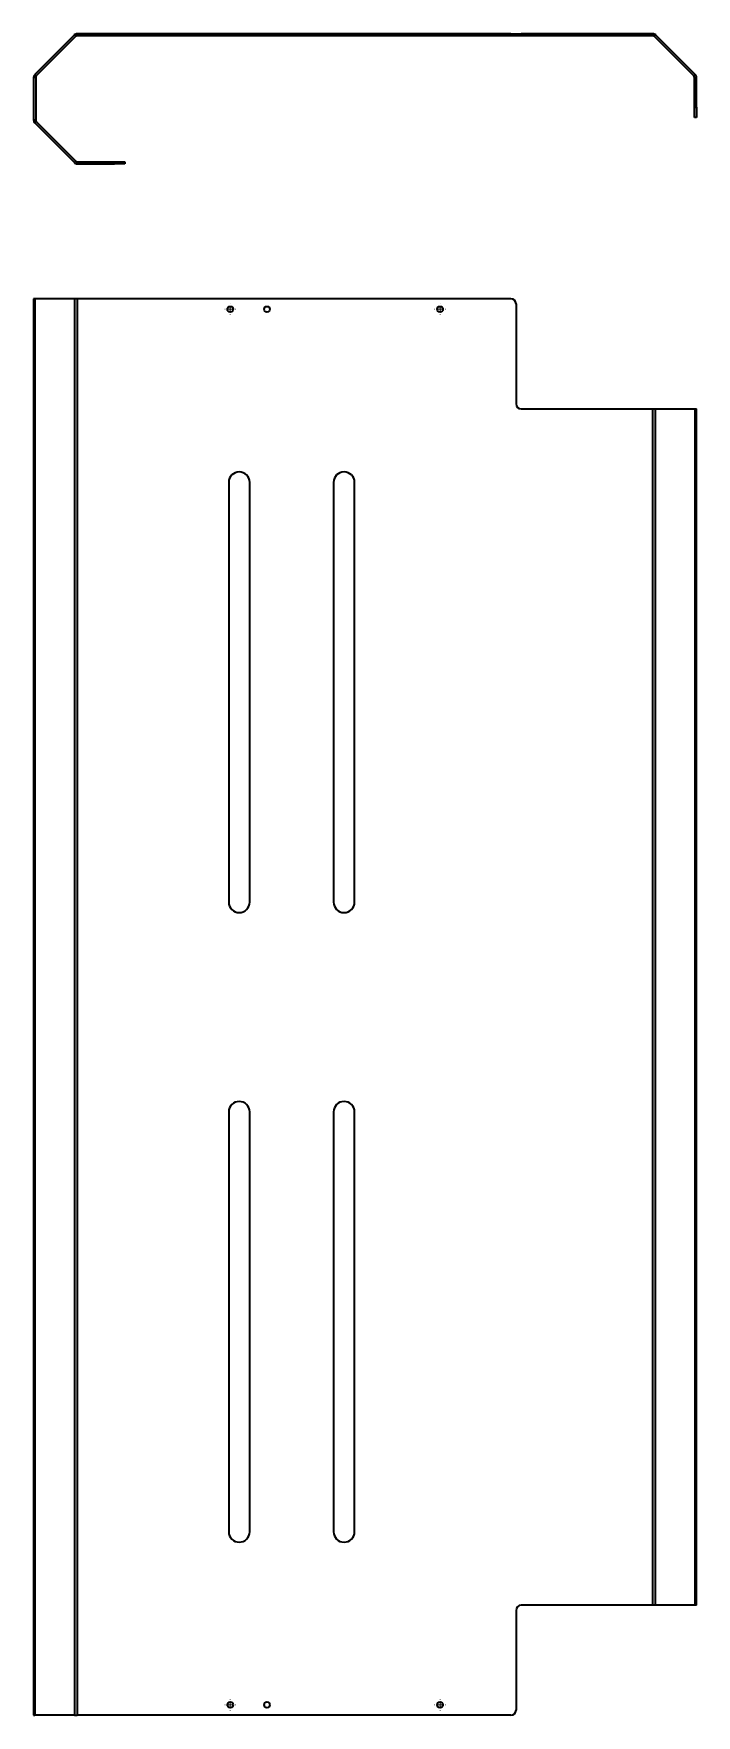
# Model space of a CAD drawing. Header units: millimetres. Extents: x -770 to 1373, y -1386 to 478.
# Drawn here: x -770 to -138, y -1124 to 478 of the extents above; entities that cross this region are included whole.
import ezdxf

# ---------------------------------------------------------------- set-up
doc = ezdxf.new("R2010")
doc.units = ezdxf.units.MM

# ---------------------------------------------------------------- blocks, each defined once
blk = doc.blocks.new('SW_CENTERMARKSYMBOL_0')
at = {"color": 0, "linetype": 'Continuous', "lineweight": 18}
for p, q in [((-5, 0), (-5.25, 0)), ((0, 0), (-2.5, 0)), ((0, 5), (0, 5.25)), ((0, 0), (0, 2.5)), ((0, 0), (0, -2.5)), ((0, 0), (2.5, 0)), ((5, 0), (5.25, 0)), ((0, -5), (0, -5.25))]:
    blk.add_line(p, q, dxfattribs=at)
blk = doc.blocks.new('SW_CENTERMARKSYMBOL_1')
at = {"color": 0, "linetype": 'Continuous', "lineweight": 18}
for p, q in [((-5, 0), (-5.25, 0)), ((0, 0), (-2.5, 0)), ((0, 5), (0, 5.25)), ((0, 0), (0, 2.5)), ((0, 0), (0, -2.5)), ((0, 0), (2.5, 0)), ((5, 0), (5.25, 0)), ((0, -5), (0, -5.25))]:
    blk.add_line(p, q, dxfattribs=at)
blk = doc.blocks.new('SW_CENTERMARKSYMBOL_2')
at = {"color": 0, "linetype": 'Continuous', "lineweight": 18}
for p, q in [((-5, 0), (-5.25, 0)), ((0, 0), (-2.5, 0)), ((0, 5), (0, 5.25)), ((0, 0), (0, 2.5)), ((0, 0), (0, -2.5)), ((0, 0), (2.5, 0)), ((5, 0), (5.25, 0)), ((0, -5), (0, -5.25))]:
    blk.add_line(p, q, dxfattribs=at)
blk = doc.blocks.new('SW_CENTERMARKSYMBOL_3')
at = {"color": 0, "linetype": 'Continuous', "lineweight": 18}
for p, q in [((-5, 0), (-5.25, 0)), ((0, 0), (-2.5, 0)), ((0, 5), (0, 5.25)), ((0, 0), (0, 2.5)), ((0, 0), (0, -2.5)), ((0, 0), (2.5, 0)), ((5, 0), (5.25, 0)), ((0, -5), (0, -5.25))]:
    blk.add_line(p, q, dxfattribs=at)

msp = doc.modelspace()

# ---------------------------------------------------------------- linework, layer by layer
at = {"color": 7, "linetype": 'Continuous', "lineweight": 35}
for p, q in [((-731.1, 477.3), (-768.8, 439.6)), ((-729.7, 475.9), (-767.4, 438.2)), ((-729.7, 475.9), (-731.1, 477.3)), ((-728.3, 476.4), (-728.3, 478.4)), ((-314.9, 478.4), (-728.3, 478.4)), ((-314.9, 476.4), (-728.3, 476.4)), ((-314.9, 476.4), (-314.9, 478.4)), ((-314.9, 478.4), (-309.9, 478.4)), ((-309.9, 476.4), (-314.9, 476.4)), ((-309.9, 478.4), (-309.9, 476.4)), ((-309.9, 478.4), (-304.9, 478.4)), ((-304.9, 476.4), (-309.9, 476.4)), ((-304.9, 478.4), (-304.9, 476.4)), ((-179.6, 478.4), (-304.9, 478.4)), ((-179.6, 476.4), (-304.9, 476.4)), ((-179.6, 478.4), (-179.6, 476.4)), ((-178.2, 475.9), (-176.8, 477.3)), ((-140.5, 438.2), (-178.2, 475.9)), ((-139.1, 439.6), (-176.8, 477.3)), ((-767.9, 436.8), (-769.9, 436.8)), ((-769.9, 436.8), (-769.9, 396.1)), ((-767.4, 438.2), (-768.8, 439.6)), ((-767.9, 436.8), (-767.9, 396.1)), ((-139.1, 439.6), (-140.5, 438.2)), ((-139.9, 436.8), (-137.9, 436.8)), ((-139.9, 408.4), (-139.9, 436.8)), ((-137.9, 408.4), (-137.9, 436.8)), ((-139.9, 398.4), (-139.9, 408.4)), ((-139.9, 408.4), (-137.9, 408.4)), ((-137.9, 408.4), (-137.9, 398.4)), ((-767.9, 396.1), (-769.9, 396.1)), ((-767.4, 394.7), (-768.8, 393.3)), ((-768.8, 393.3), (-731.1, 355.6)), ((-767.4, 394.7), (-729.7, 357)), ((-137.9, 398.4), (-139.9, 398.4)), ((-729.7, 357), (-731.1, 355.6)), ((-728.3, 356.4), (-728.3, 354.4)), ((-728.3, 356.4), (-692.9, 356.4)), ((-728.3, 354.4), (-692.9, 354.4)), ((-692.9, 354.4), (-692.9, 356.4)), ((-692.9, 356.4), (-682.9, 356.4)), ((-682.9, 354.4), (-692.9, 354.4)), ((-682.9, 356.4), (-682.9, 354.4)), ((-769.9, 225.8), (-769.9, -1124.2)), ((-768.8, 225.8), (-769.9, 225.8)), ((-768.8, 225.8), (-768.8, -1124.2)), ((-731.1, 225.8), (-768.8, 225.8)), ((-731.1, 225.8), (-731.1, -1124.2)), ((-728.3, 225.8), (-731.1, 225.8)), ((-728.3, 225.8), (-728.3, -1124.2)), ((-314.9, 225.8), (-728.3, 225.8)), ((-309.9, 220.8), (-309.9, 125.8)), ((-304.9, 120.8), (-179.6, 120.8)), ((-179.6, -1019.2), (-179.6, 120.8)), ((-179.6, 120.8), (-176.8, 120.8)), ((-176.8, -1019.2), (-176.8, 120.8)), ((-176.8, 120.8), (-139.1, 120.8)), ((-139.1, -1019.2), (-139.1, 120.8)), ((-139.1, 120.8), (-137.9, 120.8)), ((-137.9, -1019.2), (-137.9, 120.8)), ((-583.9, 50.8), (-583.9, -349.2)), ((-563.9, -349.2), (-563.9, 50.8)), ((-483.9, 50.8), (-483.9, -349.2)), ((-463.9, -349.2), (-463.9, 50.8)), ((-583.9, -549.2), (-583.9, -949.2)), ((-563.9, -949.2), (-563.9, -549.2)), ((-483.9, -549.2), (-483.9, -949.2)), ((-463.9, -949.2), (-463.9, -549.2)), ((-309.9, -1024.2), (-309.9, -1119.2)), ((-179.6, -1019.2), (-304.9, -1019.2)), ((-176.8, -1019.2), (-179.6, -1019.2)), ((-139.1, -1019.2), (-176.8, -1019.2)), ((-137.9, -1019.2), (-139.1, -1019.2)), ((-769.9, -1124.2), (-768.8, -1124.2)), ((-731.1, -1124.2), (-768.8, -1124.2)), ((-731.1, -1124.2), (-728.3, -1124.2)), ((-314.9, -1124.2), (-728.3, -1124.2))]:
    msp.add_line(p, q, dxfattribs=at)
for centre in [(-582.4, 215.8), (-547.4, 215.8), (-382.4, 215.8), (-582.4, -1114.2), (-547.4, -1114.2), (-382.4, -1114.2)]:
    msp.add_circle(centre, 2.75, dxfattribs=at)
for centre, radius, start, end in [((-728.3, 474.4), 4, 90, 135), ((-728.3, 474.4), 2, 90, 135), ((-179.6, 474.4), 4, 45, 90), ((-179.6, 474.4), 2, 45, 90), ((-765.9, 436.8), 4, 135, 180), ((-765.9, 436.8), 2, 135, 180), ((-141.9, 436.8), 2, 360, 45), ((-141.9, 436.8), 4, 360, 45), ((-765.9, 396.1), 4, 180, 225), ((-765.9, 396.1), 2, 180, 225), ((-728.3, 358.4), 4, 225, 270), ((-728.3, 358.4), 2, 225, 270), ((-314.9, 220.8), 5, 0, 90), ((-304.9, 125.8), 5, 180, 270), ((-573.9, 50.8), 10, 0, 180), ((-473.9, 50.8), 10, 0, 180), ((-573.9, -349.2), 10, 180, 0), ((-473.9, -349.2), 10, 180, 0), ((-573.9, -549.2), 10, 0, 180), ((-473.9, -549.2), 10, 0, 180), ((-573.9, -949.2), 10, 180, 0), ((-473.9, -949.2), 10, 180, 0), ((-304.9, -1024.2), 5, 90, 180), ((-314.9, -1119.2), 5, 270, 0)]:
    msp.add_arc(centre, radius, start, end, dxfattribs=at)

# ---------------------------------------------------------------- block references
at = {"color": 7, "linetype": 'Continuous', "lineweight": 18}
for name, p in [('SW_CENTERMARKSYMBOL_1', (-582.4, 215.8)), ('SW_CENTERMARKSYMBOL_0', (-382.4, 215.8)), ('SW_CENTERMARKSYMBOL_3', (-582.4, -1114.2)), ('SW_CENTERMARKSYMBOL_2', (-382.4, -1114.2))]:
    msp.add_blockref(name, p, dxfattribs=at)

doc.saveas('drawing.dxf')
